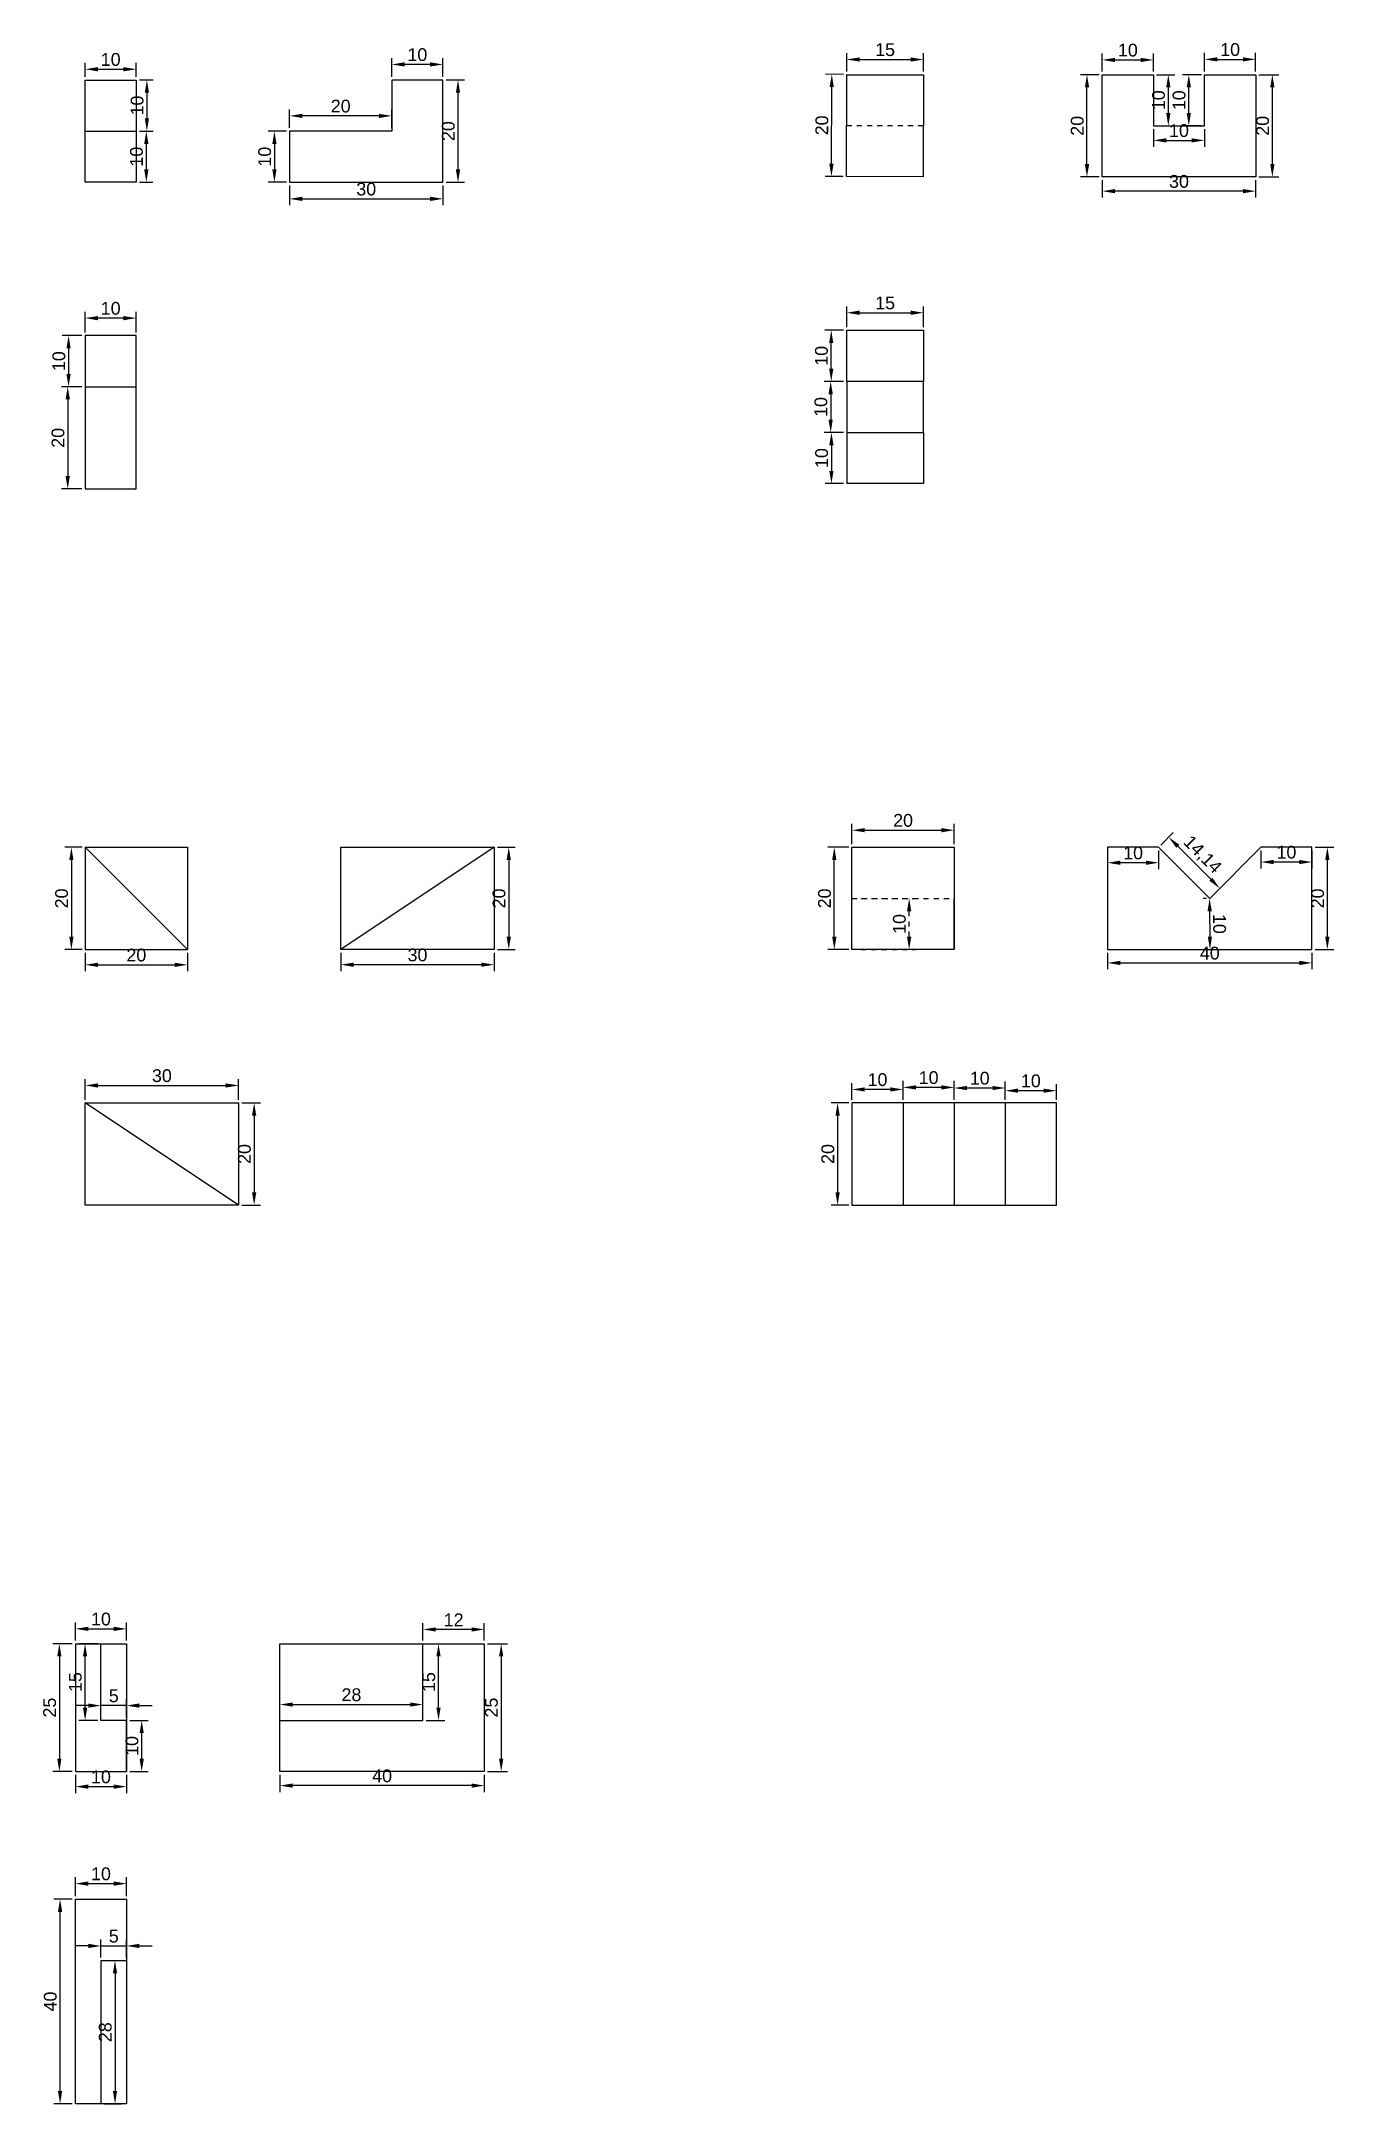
# Model space of a CAD drawing. Header units: millimetres. Extents: x 2741 to 2994, y 1754 to 2158.
import ezdxf

# ---------------------------------------------------------------- set-up
doc = ezdxf.new("R2010")
doc.units = ezdxf.units.MM
doc.linetypes.add('ACAD_ISO08W100', pattern=[36, 24, -3, 6, -3])
doc.linetypes.add('JIS_02_1.0', pattern=[2, 1, -1])
doc.layers.get('Defpoints').update_dxf_attribs({"linetype": 'ACAD_ISO08W100'})
doc.layers.add('Ömer', color=7, linetype='JIS_02_1.0')
doc.styles.get("Standard").update_dxf_attribs({"font": 'arial.ttf'})
doc.dimstyles.new('ISO-25', dxfattribs={"dimtxt": 2.5, "dimasz": 2.5, "dimexe": 1.25, "dimexo": 0.625, "dimtad": 1, "dimtxsty": 'Standard', "dimcen": 2.5, "dimadec": 0, "dimazin": 0, "dimtfac": 1, "dimtmove": 0, "dimatfit": 3, "dimfxl": 1, "dimarcsym": 0})

msp = doc.modelspace()

# ---------------------------------------------------------------- blocks, each defined once
blk = doc.blocks.new('*D2')
at = {"color": 0, "lineweight": -2, "transparency": 16777216}
for p, q in [((2749.98, 2150.72), (2749.98, 2153.45)), ((2752.48, 2152.2), (2757.48, 2152.2)), ((2759.98, 2150.72), (2759.98, 2153.45))]:
    blk.add_line(p, q, dxfattribs=at)
at = {"color": 0, "transparency": 16777216}
for points in [[(2752.48, 2152.62), (2752.48, 2151.79), (2749.98, 2152.2)], [(2757.48, 2152.62), (2757.48, 2151.79), (2759.98, 2152.2)]]:
    blk.add_solid(points, dxfattribs=at)
at = {"layer": 'Defpoints', "color": 0, "transparency": 16777216}
for p in [(2759.98, 2152.2), (2749.98, 2150.1), (2759.98, 2150.1)]:
    blk.add_point(p, dxfattribs=at)
at = {"color": 0, "transparency": 16777216, "insert": (2754.98, 2154.1), "char_height": 2.5, "attachment_point": 5}
blk.add_mtext('10', dxfattribs=at)
blk = doc.blocks.new('*D3')
at = {"color": 0, "lineweight": -2, "transparency": 16777216}
for p, q in [((2760.6, 2150.1), (2763.31, 2150.1)), ((2762.06, 2147.6), (2762.06, 2142.6)), ((2760.6, 2140.1), (2763.31, 2140.1))]:
    blk.add_line(p, q, dxfattribs=at)
at = {"color": 0, "transparency": 16777216}
for points in [[(2761.65, 2147.6), (2762.48, 2147.6), (2762.06, 2150.1)], [(2761.65, 2142.6), (2762.48, 2142.6), (2762.06, 2140.1)]]:
    blk.add_solid(points, dxfattribs=at)
at = {"layer": 'Defpoints', "color": 0, "transparency": 16777216}
for p in [(2759.98, 2150.1), (2759.98, 2140.1), (2762.06, 2140.1)]:
    blk.add_point(p, dxfattribs=at)
at = {"color": 0, "transparency": 16777216, "insert": (2760.16, 2145.1), "char_height": 2.5, "attachment_point": 5, "rotation": 90}
blk.add_mtext('10', dxfattribs=at)
blk = doc.blocks.new('*D4')
at = {"color": 0, "lineweight": -2, "transparency": 16777216}
for p, q in [((2760.6, 2140.1), (2763.2, 2140.1)), ((2761.95, 2137.6), (2761.95, 2132.6)), ((2760.6, 2130.1), (2763.2, 2130.1))]:
    blk.add_line(p, q, dxfattribs=at)
at = {"color": 0, "transparency": 16777216}
for points in [[(2761.53, 2137.6), (2762.36, 2137.6), (2761.95, 2140.1)], [(2761.53, 2132.6), (2762.36, 2132.6), (2761.95, 2130.1)]]:
    blk.add_solid(points, dxfattribs=at)
at = {"layer": 'Defpoints', "color": 0, "transparency": 16777216}
for p in [(2759.98, 2140.1), (2759.98, 2130.1), (2761.95, 2130.1)]:
    blk.add_point(p, dxfattribs=at)
at = {"color": 0, "transparency": 16777216, "insert": (2760.04, 2135.1), "char_height": 2.5, "attachment_point": 5, "rotation": 90}
blk.add_mtext('10', dxfattribs=at)
blk = doc.blocks.new('*D5')
at = {"color": 0, "lineweight": -2, "transparency": 16777216}
for p, q in [((2789.98, 2129.47), (2789.98, 2125.6)), ((2792.48, 2126.85), (2817.48, 2126.85)), ((2819.98, 2129.47), (2819.98, 2125.6))]:
    blk.add_line(p, q, dxfattribs=at)
at = {"color": 0, "transparency": 16777216}
for points in [[(2792.48, 2127.27), (2792.48, 2126.43), (2789.98, 2126.85)], [(2817.48, 2127.27), (2817.48, 2126.43), (2819.98, 2126.85)]]:
    blk.add_solid(points, dxfattribs=at)
at = {"layer": 'Defpoints', "color": 0, "transparency": 16777216}
for p in [(2789.98, 2130.1), (2819.98, 2130.1), (2819.98, 2126.85)]:
    blk.add_point(p, dxfattribs=at)
at = {"color": 0, "transparency": 16777216, "insert": (2804.98, 2128.75), "char_height": 2.5, "attachment_point": 5}
blk.add_mtext('30', dxfattribs=at)
blk = doc.blocks.new('*D6')
at = {"color": 0, "lineweight": -2, "transparency": 16777216}
for p, q in [((2820.6, 2150.1), (2824.18, 2150.1)), ((2822.93, 2132.6), (2822.93, 2147.6)), ((2820.6, 2130.1), (2824.18, 2130.1))]:
    blk.add_line(p, q, dxfattribs=at)
at = {"color": 0, "transparency": 16777216}
for points in [[(2822.51, 2147.6), (2823.35, 2147.6), (2822.93, 2150.1)], [(2822.51, 2132.6), (2823.35, 2132.6), (2822.93, 2130.1)]]:
    blk.add_solid(points, dxfattribs=at)
at = {"layer": 'Defpoints', "color": 0, "transparency": 16777216}
for p in [(2819.98, 2150.1), (2822.93, 2150.1), (2819.98, 2130.1)]:
    blk.add_point(p, dxfattribs=at)
at = {"color": 0, "transparency": 16777216, "insert": (2821.03, 2140.1), "char_height": 2.5, "attachment_point": 5, "rotation": 90}
blk.add_mtext('20', dxfattribs=at)
blk = doc.blocks.new('*D7')
at = {"color": 0, "lineweight": -2, "transparency": 16777216}
for p, q in [((2789.35, 2140.1), (2785.76, 2140.1)), ((2787.01, 2137.6), (2787.01, 2132.6)), ((2789.35, 2130.1), (2785.76, 2130.1))]:
    blk.add_line(p, q, dxfattribs=at)
at = {"color": 0, "transparency": 16777216}
for points in [[(2786.6, 2137.6), (2787.43, 2137.6), (2787.01, 2140.1)], [(2786.6, 2132.6), (2787.43, 2132.6), (2787.01, 2130.1)]]:
    blk.add_solid(points, dxfattribs=at)
at = {"layer": 'Defpoints', "color": 0, "transparency": 16777216}
for p in [(2789.98, 2140.1), (2787.01, 2130.1), (2789.98, 2130.1)]:
    blk.add_point(p, dxfattribs=at)
at = {"color": 0, "transparency": 16777216, "insert": (2785.11, 2135.1), "char_height": 2.5, "attachment_point": 5, "rotation": 90}
blk.add_mtext('10', dxfattribs=at)
blk = doc.blocks.new('*D8')
at = {"color": 0, "lineweight": -2, "transparency": 16777216}
for p, q in [((2789.98, 2140.72), (2789.98, 2144.33)), ((2807.48, 2143.08), (2792.48, 2143.08)), ((2809.98, 2140.72), (2809.98, 2144.33))]:
    blk.add_line(p, q, dxfattribs=at)
at = {"color": 0, "transparency": 16777216}
for points in [[(2792.48, 2143.49), (2792.48, 2142.66), (2789.98, 2143.08)], [(2807.48, 2143.49), (2807.48, 2142.66), (2809.98, 2143.08)]]:
    blk.add_solid(points, dxfattribs=at)
at = {"layer": 'Defpoints', "color": 0, "transparency": 16777216}
for p in [(2789.98, 2143.08), (2789.98, 2140.1), (2809.98, 2140.1)]:
    blk.add_point(p, dxfattribs=at)
at = {"color": 0, "transparency": 16777216, "insert": (2799.98, 2144.98), "char_height": 2.5, "attachment_point": 5}
blk.add_mtext('20', dxfattribs=at)
blk = doc.blocks.new('*D9')
at = {"color": 0, "lineweight": -2, "transparency": 16777216}
for p, q in [((2809.98, 2150.72), (2809.98, 2154.39)), ((2817.48, 2153.14), (2812.48, 2153.14)), ((2819.98, 2150.72), (2819.98, 2154.39))]:
    blk.add_line(p, q, dxfattribs=at)
at = {"color": 0, "transparency": 16777216}
for points in [[(2812.48, 2153.56), (2812.48, 2152.73), (2809.98, 2153.14)], [(2817.48, 2153.56), (2817.48, 2152.73), (2819.98, 2153.14)]]:
    blk.add_solid(points, dxfattribs=at)
at = {"layer": 'Defpoints', "color": 0, "transparency": 16777216}
for p in [(2809.98, 2153.14), (2809.98, 2150.1), (2819.98, 2150.1)]:
    blk.add_point(p, dxfattribs=at)
at = {"color": 0, "transparency": 16777216, "insert": (2814.98, 2155.05), "char_height": 2.5, "attachment_point": 5}
blk.add_mtext('10', dxfattribs=at)
blk = doc.blocks.new('*D10')
at = {"color": 0, "lineweight": -2, "transparency": 16777216}
for p, q in [((2749.98, 2100.72), (2749.98, 2104.77)), ((2757.48, 2103.52), (2752.48, 2103.52)), ((2759.98, 2100.72), (2759.98, 2104.77))]:
    blk.add_line(p, q, dxfattribs=at)
at = {"color": 0, "transparency": 16777216}
for points in [[(2752.48, 2103.93), (2752.48, 2103.1), (2749.98, 2103.52)], [(2757.48, 2103.93), (2757.48, 2103.1), (2759.98, 2103.52)]]:
    blk.add_solid(points, dxfattribs=at)
at = {"layer": 'Defpoints', "color": 0, "transparency": 16777216}
for p in [(2749.98, 2103.52), (2749.98, 2100.1), (2759.98, 2100.1)]:
    blk.add_point(p, dxfattribs=at)
at = {"color": 0, "transparency": 16777216, "insert": (2754.98, 2105.42), "char_height": 2.5, "attachment_point": 5}
blk.add_mtext('10', dxfattribs=at)
blk = doc.blocks.new('*D11')
at = {"color": 0, "lineweight": -2, "transparency": 16777216}
for p, q in [((2749.35, 2100.1), (2745.49, 2100.1)), ((2746.74, 2097.6), (2746.74, 2092.6)), ((2749.35, 2090.1), (2745.49, 2090.1))]:
    blk.add_line(p, q, dxfattribs=at)
at = {"color": 0, "transparency": 16777216}
for points in [[(2746.32, 2097.6), (2747.15, 2097.6), (2746.74, 2100.1)], [(2746.32, 2092.6), (2747.15, 2092.6), (2746.74, 2090.1)]]:
    blk.add_solid(points, dxfattribs=at)
at = {"layer": 'Defpoints', "color": 0, "transparency": 16777216}
for p in [(2749.98, 2100.1), (2746.74, 2090.1), (2749.98, 2090.1)]:
    blk.add_point(p, dxfattribs=at)
at = {"color": 0, "transparency": 16777216, "insert": (2744.84, 2095.1), "char_height": 2.5, "attachment_point": 5, "rotation": 90}
blk.add_mtext('10', dxfattribs=at)
blk = doc.blocks.new('*D12')
at = {"color": 0, "lineweight": -2, "transparency": 16777216}
for p, q in [((2749.35, 2090.1), (2745.33, 2090.1)), ((2746.58, 2087.6), (2746.58, 2072.6)), ((2749.35, 2070.1), (2745.33, 2070.1))]:
    blk.add_line(p, q, dxfattribs=at)
at = {"color": 0, "transparency": 16777216}
for points in [[(2746.16, 2087.6), (2747, 2087.6), (2746.58, 2090.1)], [(2746.16, 2072.6), (2747, 2072.6), (2746.58, 2070.1)]]:
    blk.add_solid(points, dxfattribs=at)
at = {"layer": 'Defpoints', "color": 0, "transparency": 16777216}
for p in [(2749.98, 2090.1), (2746.58, 2070.1), (2749.98, 2070.1)]:
    blk.add_point(p, dxfattribs=at)
at = {"color": 0, "transparency": 16777216, "insert": (2744.68, 2080.1), "char_height": 2.5, "attachment_point": 5, "rotation": 90}
blk.add_mtext('20', dxfattribs=at)
blk = doc.blocks.new('*D13')
at = {"color": 0, "lineweight": -2, "transparency": 16777216}
for p, q in [((2898.98, 2151.76), (2898.98, 2155.36)), ((2913.98, 2151.76), (2913.98, 2155.36)), ((2901.48, 2154.11), (2911.48, 2154.11))]:
    blk.add_line(p, q, dxfattribs=at)
at = {"color": 0, "transparency": 16777216}
for points in [[(2901.48, 2154.53), (2901.48, 2153.7), (2898.98, 2154.11)], [(2911.48, 2154.53), (2911.48, 2153.7), (2913.98, 2154.11)]]:
    blk.add_solid(points, dxfattribs=at)
at = {"layer": 'Defpoints', "color": 0, "transparency": 16777216}
for p in [(2898.98, 2151.14), (2913.98, 2154.11), (2913.98, 2151.14)]:
    blk.add_point(p, dxfattribs=at)
at = {"color": 0, "transparency": 16777216, "insert": (2906.48, 2156.02), "char_height": 2.5, "attachment_point": 5}
blk.add_mtext('15', dxfattribs=at)
blk = doc.blocks.new('*D14')
at = {"color": 0, "lineweight": -2, "transparency": 16777216}
for p, q in [((2898.36, 2151.2), (2894.8, 2151.22)), ((2895.99, 2133.71), (2896.05, 2148.71)), ((2898.28, 2131.2), (2894.73, 2131.22))]:
    blk.add_line(p, q, dxfattribs=at)
at = {"color": 0, "transparency": 16777216}
for points in [[(2895.63, 2148.71), (2896.46, 2148.71), (2896.05, 2151.21)], [(2895.57, 2133.71), (2896.41, 2133.71), (2895.98, 2131.21)]]:
    blk.add_solid(points, dxfattribs=at)
at = {"layer": 'Defpoints', "color": 0, "transparency": 16777216}
for p in [(2896.05, 2151.21), (2898.98, 2151.2), (2898.91, 2131.2)]:
    blk.add_point(p, dxfattribs=at)
at = {"color": 0, "transparency": 16777216, "insert": (2894.12, 2141.22), "char_height": 2.5, "attachment_point": 5, "rotation": 89.7881}
blk.add_mtext('20', dxfattribs=at)
blk = doc.blocks.new('*D15')
at = {"color": 0, "lineweight": -2, "transparency": 16777216}
for p, q in [((2948.36, 2151.14), (2944.73, 2151.14)), ((2945.98, 2133.64), (2945.98, 2148.64)), ((2948.36, 2131.14), (2944.73, 2131.14))]:
    blk.add_line(p, q, dxfattribs=at)
at = {"color": 0, "transparency": 16777216}
for points in [[(2945.57, 2148.64), (2946.4, 2148.64), (2945.98, 2151.14)], [(2945.57, 2133.64), (2946.4, 2133.64), (2945.98, 2131.14)]]:
    blk.add_solid(points, dxfattribs=at)
at = {"layer": 'Defpoints', "color": 0, "transparency": 16777216}
for p in [(2945.98, 2151.14), (2948.98, 2151.14), (2948.98, 2131.14)]:
    blk.add_point(p, dxfattribs=at)
at = {"color": 0, "transparency": 16777216, "insert": (2944.08, 2141.14), "char_height": 2.5, "attachment_point": 5, "rotation": 90}
blk.add_mtext('20', dxfattribs=at)
blk = doc.blocks.new('*D16')
at = {"color": 0, "lineweight": -2, "transparency": 16777216}
for p, q in [((2948.98, 2151.76), (2948.98, 2155.28)), ((2958.98, 2151.76), (2958.98, 2155.28)), ((2951.48, 2154.03), (2956.48, 2154.03))]:
    blk.add_line(p, q, dxfattribs=at)
at = {"color": 0, "transparency": 16777216}
for points in [[(2951.48, 2154.44), (2951.48, 2153.61), (2948.98, 2154.03)], [(2956.48, 2154.44), (2956.48, 2153.61), (2958.98, 2154.03)]]:
    blk.add_solid(points, dxfattribs=at)
at = {"layer": 'Defpoints', "color": 0, "transparency": 16777216}
for p in [(2948.98, 2151.14), (2958.98, 2154.03), (2958.98, 2151.14)]:
    blk.add_point(p, dxfattribs=at)
at = {"color": 0, "transparency": 16777216, "insert": (2953.98, 2155.93), "char_height": 2.5, "attachment_point": 5}
blk.add_mtext('10', dxfattribs=at)
blk = doc.blocks.new('*D17')
at = {"color": 0, "lineweight": -2, "transparency": 16777216}
for p, q in [((2959.61, 2151.14), (2963.14, 2151.14)), ((2961.89, 2148.64), (2961.89, 2143.64)), ((2959.61, 2141.14), (2963.14, 2141.14))]:
    blk.add_line(p, q, dxfattribs=at)
at = {"color": 0, "transparency": 16777216}
for points in [[(2961.48, 2148.64), (2962.31, 2148.64), (2961.89, 2151.14)], [(2961.48, 2143.64), (2962.31, 2143.64), (2961.89, 2141.14)]]:
    blk.add_solid(points, dxfattribs=at)
at = {"layer": 'Defpoints', "color": 0, "transparency": 16777216}
for p in [(2958.98, 2151.14), (2958.98, 2141.14), (2961.89, 2141.14)]:
    blk.add_point(p, dxfattribs=at)
at = {"color": 0, "transparency": 16777216, "insert": (2959.99, 2146.14), "char_height": 2.5, "attachment_point": 5, "rotation": 90}
blk.add_mtext('10', dxfattribs=at)
blk = doc.blocks.new('*D18')
at = {"color": 0, "lineweight": -2, "transparency": 16777216}
for p, q in [((2958.98, 2140.51), (2958.98, 2137.04)), ((2968.98, 2140.51), (2968.98, 2137.04)), ((2961.48, 2138.29), (2966.48, 2138.29))]:
    blk.add_line(p, q, dxfattribs=at)
at = {"color": 0, "transparency": 16777216}
for points in [[(2961.48, 2138.7), (2961.48, 2137.87), (2958.98, 2138.29)], [(2966.48, 2138.7), (2966.48, 2137.87), (2968.98, 2138.29)]]:
    blk.add_solid(points, dxfattribs=at)
at = {"layer": 'Defpoints', "color": 0, "transparency": 16777216}
for p in [(2958.98, 2141.14), (2968.98, 2141.14), (2968.98, 2138.29)]:
    blk.add_point(p, dxfattribs=at)
at = {"color": 0, "transparency": 16777216, "insert": (2963.98, 2140.19), "char_height": 2.5, "attachment_point": 5}
blk.add_mtext('10', dxfattribs=at)
blk = doc.blocks.new('*D19')
at = {"color": 0, "lineweight": -2, "transparency": 16777216}
for p, q in [((2968.98, 2151.76), (2968.98, 2155.39)), ((2978.98, 2151.76), (2978.98, 2155.39)), ((2971.48, 2154.14), (2976.48, 2154.14))]:
    blk.add_line(p, q, dxfattribs=at)
at = {"color": 0, "transparency": 16777216}
for points in [[(2971.48, 2154.55), (2971.48, 2153.72), (2968.98, 2154.14)], [(2976.48, 2154.55), (2976.48, 2153.72), (2978.98, 2154.14)]]:
    blk.add_solid(points, dxfattribs=at)
at = {"layer": 'Defpoints', "color": 0, "transparency": 16777216}
for p in [(2968.98, 2151.14), (2978.98, 2154.14), (2978.98, 2151.14)]:
    blk.add_point(p, dxfattribs=at)
at = {"color": 0, "transparency": 16777216, "insert": (2973.98, 2156.04), "char_height": 2.5, "attachment_point": 5}
blk.add_mtext('10', dxfattribs=at)
blk = doc.blocks.new('*D20')
at = {"color": 0, "lineweight": -2, "transparency": 16777216}
for p, q in [((2979.61, 2151.14), (2983.49, 2151.14)), ((2982.24, 2148.64), (2982.24, 2133.64)), ((2979.61, 2131.14), (2983.49, 2131.14))]:
    blk.add_line(p, q, dxfattribs=at)
at = {"color": 0, "transparency": 16777216}
for points in [[(2981.83, 2148.64), (2982.66, 2148.64), (2982.24, 2151.14)], [(2981.83, 2133.64), (2982.66, 2133.64), (2982.24, 2131.14)]]:
    blk.add_solid(points, dxfattribs=at)
at = {"layer": 'Defpoints', "color": 0, "transparency": 16777216}
for p in [(2978.98, 2151.14), (2978.98, 2131.14), (2982.24, 2131.14)]:
    blk.add_point(p, dxfattribs=at)
at = {"color": 0, "transparency": 16777216, "insert": (2980.34, 2141.14), "char_height": 2.5, "attachment_point": 5, "rotation": 90}
blk.add_mtext('20', dxfattribs=at)
blk = doc.blocks.new('*D21')
at = {"color": 0, "lineweight": -2, "transparency": 16777216}
for p, q in [((2948.98, 2130.51), (2948.98, 2127.1)), ((2978.98, 2130.51), (2978.98, 2127.1)), ((2976.48, 2128.35), (2951.48, 2128.35))]:
    blk.add_line(p, q, dxfattribs=at)
at = {"color": 0, "transparency": 16777216}
for points in [[(2951.48, 2128.77), (2951.48, 2127.94), (2948.98, 2128.35)], [(2976.48, 2128.77), (2976.48, 2127.94), (2978.98, 2128.35)]]:
    blk.add_solid(points, dxfattribs=at)
at = {"layer": 'Defpoints', "color": 0, "transparency": 16777216}
for p in [(2948.98, 2131.14), (2978.98, 2131.14), (2948.98, 2128.35)]:
    blk.add_point(p, dxfattribs=at)
at = {"color": 0, "transparency": 16777216, "insert": (2963.98, 2130.25), "char_height": 2.5, "attachment_point": 5}
blk.add_mtext('30', dxfattribs=at)
blk = doc.blocks.new('*D22')
at = {"color": 0, "lineweight": -2, "transparency": 16777216}
for p, q in [((2968.36, 2151.14), (2964.65, 2151.14)), ((2965.9, 2143.64), (2965.9, 2148.64)), ((2968.36, 2141.14), (2964.65, 2141.14))]:
    blk.add_line(p, q, dxfattribs=at)
at = {"color": 0, "transparency": 16777216}
for points in [[(2965.49, 2148.64), (2966.32, 2148.64), (2965.9, 2151.14)], [(2965.49, 2143.64), (2966.32, 2143.64), (2965.9, 2141.14)]]:
    blk.add_solid(points, dxfattribs=at)
at = {"layer": 'Defpoints', "color": 0, "transparency": 16777216}
for p in [(2965.9, 2151.14), (2968.98, 2151.14), (2968.98, 2141.14)]:
    blk.add_point(p, dxfattribs=at)
at = {"color": 0, "transparency": 16777216, "insert": (2964, 2146.14), "char_height": 2.5, "attachment_point": 5, "rotation": 90}
blk.add_mtext('10', dxfattribs=at)
blk = doc.blocks.new('*D23')
at = {"color": 0, "lineweight": -2, "transparency": 16777216}
for p, q in [((2898.98, 2101.76), (2898.98, 2105.82)), ((2901.48, 2104.57), (2911.48, 2104.57)), ((2913.98, 2101.76), (2913.98, 2105.82))]:
    blk.add_line(p, q, dxfattribs=at)
at = {"color": 0, "transparency": 16777216}
for points in [[(2901.48, 2104.99), (2901.48, 2104.15), (2898.98, 2104.57)], [(2911.48, 2104.99), (2911.48, 2104.15), (2913.98, 2104.57)]]:
    blk.add_solid(points, dxfattribs=at)
at = {"layer": 'Defpoints', "color": 0, "transparency": 16777216}
for p in [(2913.98, 2104.57), (2898.98, 2101.14), (2913.98, 2101.14)]:
    blk.add_point(p, dxfattribs=at)
at = {"color": 0, "transparency": 16777216, "insert": (2906.48, 2106.47), "char_height": 2.5, "attachment_point": 5}
blk.add_mtext('15', dxfattribs=at)
blk = doc.blocks.new('*D24')
at = {"color": 0, "lineweight": -2, "transparency": 16777216}
for p, q in [((2898.36, 2101.14), (2894.7, 2101.14)), ((2895.95, 2093.64), (2895.95, 2098.64)), ((2898.36, 2091.14), (2894.7, 2091.14))]:
    blk.add_line(p, q, dxfattribs=at)
at = {"color": 0, "transparency": 16777216}
for points in [[(2895.53, 2098.64), (2896.36, 2098.64), (2895.95, 2101.14)], [(2895.53, 2093.64), (2896.36, 2093.64), (2895.95, 2091.14)]]:
    blk.add_solid(points, dxfattribs=at)
at = {"layer": 'Defpoints', "color": 0, "transparency": 16777216}
for p in [(2895.95, 2101.14), (2898.98, 2101.14), (2898.98, 2091.14)]:
    blk.add_point(p, dxfattribs=at)
at = {"color": 0, "transparency": 16777216, "insert": (2894.04, 2096.14), "char_height": 2.5, "attachment_point": 5, "rotation": 90}
blk.add_mtext('10', dxfattribs=at)
blk = doc.blocks.new('*D25')
at = {"color": 0, "lineweight": -2, "transparency": 16777216}
for p, q in [((2898.36, 2091.14), (2894.59, 2091.14)), ((2895.84, 2088.64), (2895.84, 2083.64)), ((2898.36, 2081.14), (2894.59, 2081.14))]:
    blk.add_line(p, q, dxfattribs=at)
at = {"color": 0, "transparency": 16777216}
for points in [[(2895.42, 2088.64), (2896.25, 2088.64), (2895.84, 2091.14)], [(2895.42, 2083.64), (2896.25, 2083.64), (2895.84, 2081.14)]]:
    blk.add_solid(points, dxfattribs=at)
at = {"layer": 'Defpoints', "color": 0, "transparency": 16777216}
for p in [(2898.98, 2091.14), (2895.84, 2081.14), (2898.98, 2081.14)]:
    blk.add_point(p, dxfattribs=at)
at = {"color": 0, "transparency": 16777216, "insert": (2893.93, 2086.14), "char_height": 2.5, "attachment_point": 5, "rotation": 90}
blk.add_mtext('10', dxfattribs=at)
blk = doc.blocks.new('*D26')
at = {"color": 0, "lineweight": -2, "transparency": 16777216}
for p, q in [((2898.36, 2081.14), (2894.73, 2081.14)), ((2895.98, 2078.64), (2895.98, 2073.64)), ((2898.36, 2071.14), (2894.73, 2071.14))]:
    blk.add_line(p, q, dxfattribs=at)
at = {"color": 0, "transparency": 16777216}
for points in [[(2895.57, 2078.64), (2896.4, 2078.64), (2895.98, 2081.14)], [(2895.57, 2073.64), (2896.4, 2073.64), (2895.98, 2071.14)]]:
    blk.add_solid(points, dxfattribs=at)
at = {"layer": 'Defpoints', "color": 0, "transparency": 16777216}
for p in [(2898.98, 2081.14), (2895.98, 2071.14), (2898.98, 2071.14)]:
    blk.add_point(p, dxfattribs=at)
at = {"color": 0, "transparency": 16777216, "insert": (2894.08, 2076.14), "char_height": 2.5, "attachment_point": 5, "rotation": 90}
blk.add_mtext('10', dxfattribs=at)
blk = doc.blocks.new('*D27')
at = {"color": 0, "lineweight": -2, "transparency": 16777216}
for p, q in [((2749.38, 2000), (2746.04, 2000)), ((2747.29, 1997.5), (2747.29, 1982.5)), ((2749.38, 1980), (2746.04, 1980))]:
    blk.add_line(p, q, dxfattribs=at)
at = {"color": 0, "transparency": 16777216}
for points in [[(2746.88, 1997.5), (2747.71, 1997.5), (2747.29, 2000)], [(2746.88, 1982.5), (2747.71, 1982.5), (2747.29, 1980)]]:
    blk.add_solid(points, dxfattribs=at)
at = {"layer": 'Defpoints', "color": 0, "transparency": 16777216}
for p in [(2750, 2000), (2747.29, 1980), (2750, 1980)]:
    blk.add_point(p, dxfattribs=at)
at = {"color": 0, "transparency": 16777216, "insert": (2745.39, 1990), "char_height": 2.5, "attachment_point": 5, "rotation": 90}
blk.add_mtext('20', dxfattribs=at)
blk = doc.blocks.new('*D28')
at = {"color": 0, "lineweight": -2, "transparency": 16777216}
for p, q in [((2750, 1979.38), (2750, 1975.76)), ((2770, 1979.38), (2770, 1975.76)), ((2752.5, 1977.01), (2767.5, 1977.01))]:
    blk.add_line(p, q, dxfattribs=at)
at = {"color": 0, "transparency": 16777216}
for points in [[(2752.5, 1977.42), (2752.5, 1976.59), (2750, 1977.01)], [(2767.5, 1977.42), (2767.5, 1976.59), (2770, 1977.01)]]:
    blk.add_solid(points, dxfattribs=at)
at = {"layer": 'Defpoints', "color": 0, "transparency": 16777216}
for p in [(2750, 1980), (2770, 1980), (2770, 1977.01)]:
    blk.add_point(p, dxfattribs=at)
at = {"color": 0, "transparency": 16777216, "insert": (2760, 1978.91), "char_height": 2.5, "attachment_point": 5}
blk.add_mtext('20', dxfattribs=at)
blk = doc.blocks.new('*D29')
at = {"color": 0, "lineweight": -2, "transparency": 16777216}
for p, q in [((2830.63, 2000), (2834.11, 2000)), ((2832.86, 1997.5), (2832.86, 1982.5)), ((2830.63, 1980), (2834.11, 1980))]:
    blk.add_line(p, q, dxfattribs=at)
at = {"color": 0, "transparency": 16777216}
for points in [[(2832.44, 1997.5), (2833.28, 1997.5), (2832.86, 2000)], [(2832.44, 1982.5), (2833.28, 1982.5), (2832.86, 1980)]]:
    blk.add_solid(points, dxfattribs=at)
at = {"layer": 'Defpoints', "color": 0, "transparency": 16777216}
for p in [(2830, 2000), (2830, 1980), (2832.86, 1980)]:
    blk.add_point(p, dxfattribs=at)
at = {"color": 0, "transparency": 16777216, "insert": (2830.96, 1990), "char_height": 2.5, "attachment_point": 5, "rotation": 90}
blk.add_mtext('20', dxfattribs=at)
blk = doc.blocks.new('*D30')
at = {"color": 0, "lineweight": -2, "transparency": 16777216}
for p, q in [((2800, 1979.38), (2800, 1975.78)), ((2827.5, 1977.03), (2802.5, 1977.03)), ((2830, 1979.38), (2830, 1975.78))]:
    blk.add_line(p, q, dxfattribs=at)
at = {"color": 0, "transparency": 16777216}
for points in [[(2802.5, 1977.44), (2802.5, 1976.61), (2800, 1977.03)], [(2827.5, 1977.44), (2827.5, 1976.61), (2830, 1977.03)]]:
    blk.add_solid(points, dxfattribs=at)
at = {"layer": 'Defpoints', "color": 0, "transparency": 16777216}
for p in [(2800, 1980), (2800, 1977.03), (2830, 1980)]:
    blk.add_point(p, dxfattribs=at)
at = {"color": 0, "transparency": 16777216, "insert": (2815, 1978.93), "char_height": 2.5, "attachment_point": 5}
blk.add_mtext('30', dxfattribs=at)
blk = doc.blocks.new('*D31')
at = {"color": 0, "lineweight": -2, "transparency": 16777216}
for p, q in [((2750, 1950.62), (2750, 1954.66)), ((2752.5, 1953.41), (2777.5, 1953.41)), ((2780, 1950.62), (2780, 1954.66))]:
    blk.add_line(p, q, dxfattribs=at)
at = {"color": 0, "transparency": 16777216}
for points in [[(2752.5, 1953.82), (2752.5, 1952.99), (2750, 1953.41)], [(2777.5, 1953.82), (2777.5, 1952.99), (2780, 1953.41)]]:
    blk.add_solid(points, dxfattribs=at)
at = {"layer": 'Defpoints', "color": 0, "transparency": 16777216}
for p in [(2780, 1953.41), (2750, 1950), (2780, 1950)]:
    blk.add_point(p, dxfattribs=at)
at = {"color": 0, "transparency": 16777216, "insert": (2765, 1955.31), "char_height": 2.5, "attachment_point": 5}
blk.add_mtext('30', dxfattribs=at)
blk = doc.blocks.new('*D32')
at = {"color": 0, "lineweight": -2, "transparency": 16777216}
for p, q in [((2780.63, 1950), (2784.3, 1950)), ((2783.05, 1947.5), (2783.05, 1932.5)), ((2780.63, 1930), (2784.3, 1930))]:
    blk.add_line(p, q, dxfattribs=at)
at = {"color": 0, "transparency": 16777216}
for points in [[(2782.63, 1947.5), (2783.47, 1947.5), (2783.05, 1950)], [(2782.63, 1932.5), (2783.47, 1932.5), (2783.05, 1930)]]:
    blk.add_solid(points, dxfattribs=at)
at = {"layer": 'Defpoints', "color": 0, "transparency": 16777216}
for p in [(2780, 1950), (2780, 1930), (2783.05, 1930)]:
    blk.add_point(p, dxfattribs=at)
at = {"color": 0, "transparency": 16777216, "insert": (2781.15, 1940), "char_height": 2.5, "attachment_point": 5, "rotation": 90}
blk.add_mtext('20', dxfattribs=at)
blk = doc.blocks.new('*D33')
at = {"color": 0, "lineweight": -2, "transparency": 16777216}
for p, q in [((2900, 2000.62), (2900, 2004.59)), ((2902.5, 2003.34), (2917.5, 2003.34)), ((2920, 2000.62), (2920, 2004.59))]:
    blk.add_line(p, q, dxfattribs=at)
at = {"color": 0, "transparency": 16777216}
for points in [[(2902.5, 2003.76), (2902.5, 2002.93), (2900, 2003.34)], [(2917.5, 2003.76), (2917.5, 2002.93), (2920, 2003.34)]]:
    blk.add_solid(points, dxfattribs=at)
at = {"layer": 'Defpoints', "color": 0, "transparency": 16777216}
for p in [(2920, 2003.34), (2900, 2000), (2920, 2000)]:
    blk.add_point(p, dxfattribs=at)
at = {"color": 0, "transparency": 16777216, "insert": (2910, 2005.25), "char_height": 2.5, "attachment_point": 5}
blk.add_mtext('20', dxfattribs=at)
blk = doc.blocks.new('*D34')
at = {"color": 0, "lineweight": -2, "transparency": 16777216}
for p, q in [((2899.38, 2000), (2895.3, 2000)), ((2896.55, 1982.5), (2896.55, 1997.5)), ((2899.38, 1980), (2895.3, 1980))]:
    blk.add_line(p, q, dxfattribs=at)
at = {"color": 0, "transparency": 16777216}
for points in [[(2896.13, 1997.5), (2896.96, 1997.5), (2896.55, 2000)], [(2896.13, 1982.5), (2896.96, 1982.5), (2896.55, 1980)]]:
    blk.add_solid(points, dxfattribs=at)
at = {"layer": 'Defpoints', "color": 0, "transparency": 16777216}
for p in [(2896.55, 2000), (2900, 2000), (2900, 1980)]:
    blk.add_point(p, dxfattribs=at)
at = {"color": 0, "transparency": 16777216, "insert": (2894.64, 1990), "char_height": 2.5, "attachment_point": 5, "rotation": 90}
blk.add_mtext('20', dxfattribs=at)
blk = doc.blocks.new('*D35')
at = {"color": 0, "lineweight": -2, "transparency": 16777216}
for p, q in [((2969.38, 1990), (2968.72, 1989.99)), ((2969.98, 1987.5), (2970.02, 1982.5)), ((2969.45, 1980), (2968.79, 1979.99))]:
    blk.add_line(p, q, dxfattribs=at)
at = {"color": 0, "transparency": 16777216}
for points in [[(2970.4, 1987.5), (2969.57, 1987.5), (2969.97, 1990)], [(2970.44, 1982.5), (2969.61, 1982.5), (2970.04, 1980)]]:
    blk.add_solid(points, dxfattribs=at)
at = {"layer": 'Defpoints', "color": 0, "transparency": 16777216}
for p in [(2970, 1990), (2970.04, 1980), (2970.08, 1980)]:
    blk.add_point(p, dxfattribs=at)
at = {"color": 0, "transparency": 16777216, "insert": (2971.9, 1985.01), "char_height": 2.5, "attachment_point": 5, "rotation": 270.4341}
blk.add_mtext('10', dxfattribs=at)
blk = doc.blocks.new('*D36')
at = {"color": 0, "lineweight": -2, "transparency": 16777216}
for p, q in [((2950, 1979.38), (2950, 1976.13)), ((2952.5, 1977.38), (2987.5, 1977.38)), ((2990, 1979.38), (2990, 1976.13))]:
    blk.add_line(p, q, dxfattribs=at)
at = {"color": 0, "transparency": 16777216}
for points in [[(2952.5, 1977.8), (2952.5, 1976.96), (2950, 1977.38)], [(2987.5, 1977.8), (2987.5, 1976.96), (2990, 1977.38)]]:
    blk.add_solid(points, dxfattribs=at)
at = {"layer": 'Defpoints', "color": 0, "transparency": 16777216}
for p in [(2950, 1980), (2990, 1980), (2990, 1977.38)]:
    blk.add_point(p, dxfattribs=at)
at = {"color": 0, "transparency": 16777216, "insert": (2970, 1979.28), "char_height": 2.5, "attachment_point": 5}
blk.add_mtext('40', dxfattribs=at)
blk = doc.blocks.new('*D37')
at = {"color": 0, "lineweight": -2, "transparency": 16777216}
for p, q in [((2990.63, 2000), (2994.26, 2000)), ((2993.01, 1982.5), (2993.01, 1997.5)), ((2990.63, 1980), (2994.26, 1980))]:
    blk.add_line(p, q, dxfattribs=at)
at = {"color": 0, "transparency": 16777216}
for points in [[(2992.59, 1997.5), (2993.42, 1997.5), (2993.01, 2000)], [(2992.59, 1982.5), (2993.42, 1982.5), (2993.01, 1980)]]:
    blk.add_solid(points, dxfattribs=at)
at = {"layer": 'Defpoints', "color": 0, "transparency": 16777216}
for p in [(2990, 2000), (2993.01, 2000), (2990, 1980)]:
    blk.add_point(p, dxfattribs=at)
at = {"color": 0, "transparency": 16777216, "insert": (2991.11, 1990), "char_height": 2.5, "attachment_point": 5, "rotation": 90}
blk.add_mtext('20', dxfattribs=at)
blk = doc.blocks.new('*D38')
at = {"color": 0, "lineweight": -2, "transparency": 16777216}
for p, q in [((2980, 1999.38), (2980, 1995.86)), ((2990, 1999.38), (2990, 1995.86)), ((2987.5, 1997.11), (2982.5, 1997.11))]:
    blk.add_line(p, q, dxfattribs=at)
at = {"color": 0, "transparency": 16777216}
for points in [[(2982.5, 1997.53), (2982.5, 1996.7), (2980, 1997.11)], [(2987.5, 1997.53), (2987.5, 1996.7), (2990, 1997.11)]]:
    blk.add_solid(points, dxfattribs=at)
at = {"layer": 'Defpoints', "color": 0, "transparency": 16777216}
for p in [(2980, 2000), (2990, 2000), (2980, 1997.11)]:
    blk.add_point(p, dxfattribs=at)
at = {"color": 0, "transparency": 16777216, "insert": (2985, 1999.02), "char_height": 2.5, "attachment_point": 5}
blk.add_mtext('10', dxfattribs=at)
blk = doc.blocks.new('*D39')
at = {"color": 0, "lineweight": -2, "transparency": 16777216}
for p, q in [((2960.44, 2000.44), (2962.86, 2002.86)), ((2970.21, 1993.74), (2963.74, 2000.21)), ((2970.44, 1990.44), (2972.86, 1992.86))]:
    blk.add_line(p, q, dxfattribs=at)
at = {"color": 0, "transparency": 16777216}
for points in [[(2964.04, 2000.5), (2963.45, 1999.91), (2961.97, 2001.97)], [(2970.5, 1994.04), (2969.91, 1993.45), (2971.97, 1991.97)]]:
    blk.add_solid(points, dxfattribs=at)
at = {"layer": 'Defpoints', "color": 0, "transparency": 16777216}
for p in [(2961.97, 2001.97), (2960, 2000), (2970, 1990)]:
    blk.add_point(p, dxfattribs=at)
at = {"color": 0, "transparency": 16777216, "insert": (2968.48, 1998.48), "char_height": 2.5, "attachment_point": 5, "rotation": 315}
blk.add_mtext('14,14', dxfattribs=at)
blk = doc.blocks.new('*D40')
at = {"color": 0, "lineweight": -2, "transparency": 16777216}
for p, q in [((2950, 1999.38), (2950, 1995.73)), ((2960, 1999.38), (2960, 1995.73)), ((2957.5, 1996.98), (2952.5, 1996.98))]:
    blk.add_line(p, q, dxfattribs=at)
at = {"color": 0, "transparency": 16777216}
for points in [[(2952.5, 1997.39), (2952.5, 1996.56), (2950, 1996.98)], [(2957.5, 1997.39), (2957.5, 1996.56), (2960, 1996.98)]]:
    blk.add_solid(points, dxfattribs=at)
at = {"layer": 'Defpoints', "color": 0, "transparency": 16777216}
for p in [(2950, 2000), (2960, 2000), (2950, 1996.98)]:
    blk.add_point(p, dxfattribs=at)
at = {"color": 0, "transparency": 16777216, "insert": (2955, 1998.88), "char_height": 2.5, "attachment_point": 5}
blk.add_mtext('10', dxfattribs=at)
blk = doc.blocks.new('*D41')
at = {"color": 0, "lineweight": -2, "transparency": 16777216}
for p, q in [((2899.38, 1950), (2895.94, 1950)), ((2897.19, 1947.5), (2897.19, 1932.5)), ((2899.38, 1930), (2895.94, 1930))]:
    blk.add_line(p, q, dxfattribs=at)
at = {"color": 0, "transparency": 16777216}
for points in [[(2896.78, 1947.5), (2897.61, 1947.5), (2897.19, 1950)], [(2896.78, 1932.5), (2897.61, 1932.5), (2897.19, 1930)]]:
    blk.add_solid(points, dxfattribs=at)
at = {"layer": 'Defpoints', "color": 0, "transparency": 16777216}
for p in [(2900, 1950), (2897.19, 1930), (2900, 1930)]:
    blk.add_point(p, dxfattribs=at)
at = {"color": 0, "transparency": 16777216, "insert": (2895.29, 1940), "char_height": 2.5, "attachment_point": 5, "rotation": 90}
blk.add_mtext('20', dxfattribs=at)
blk = doc.blocks.new('*D42')
at = {"color": 0, "lineweight": -2, "transparency": 16777216}
for p, q in [((2900, 1950.62), (2900, 1953.88)), ((2910, 1950.62), (2910, 1953.88)), ((2907.5, 1952.63), (2902.5, 1952.63))]:
    blk.add_line(p, q, dxfattribs=at)
at = {"color": 0, "transparency": 16777216}
for points in [[(2902.5, 1953.04), (2902.5, 1952.21), (2900, 1952.63)], [(2907.5, 1953.04), (2907.5, 1952.21), (2910, 1952.63)]]:
    blk.add_solid(points, dxfattribs=at)
at = {"layer": 'Defpoints', "color": 0, "transparency": 16777216}
for p in [(2900, 1952.63), (2900, 1950), (2910, 1950)]:
    blk.add_point(p, dxfattribs=at)
at = {"color": 0, "transparency": 16777216, "insert": (2905, 1954.53), "char_height": 2.5, "attachment_point": 5}
blk.add_mtext('10', dxfattribs=at)
blk = doc.blocks.new('*D43')
at = {"color": 0, "lineweight": -2, "transparency": 16777216}
for p, q in [((2910, 1950.62), (2910, 1954.28)), ((2917.5, 1953.03), (2912.5, 1953.03)), ((2920, 1950.62), (2920, 1954.28))]:
    blk.add_line(p, q, dxfattribs=at)
at = {"color": 0, "transparency": 16777216}
for points in [[(2912.5, 1953.44), (2912.5, 1952.61), (2910, 1953.03)], [(2917.5, 1953.44), (2917.5, 1952.61), (2920, 1953.03)]]:
    blk.add_solid(points, dxfattribs=at)
at = {"layer": 'Defpoints', "color": 0, "transparency": 16777216}
for p in [(2910, 1953.03), (2910, 1950), (2920, 1950)]:
    blk.add_point(p, dxfattribs=at)
at = {"color": 0, "transparency": 16777216, "insert": (2915, 1954.93), "char_height": 2.5, "attachment_point": 5}
blk.add_mtext('10', dxfattribs=at)
blk = doc.blocks.new('*D44')
at = {"color": 0, "lineweight": -2, "transparency": 16777216}
for p, q in [((2920, 1950.62), (2920, 1954.16)), ((2927.5, 1952.91), (2922.5, 1952.91)), ((2930, 1950.62), (2930, 1954.16))]:
    blk.add_line(p, q, dxfattribs=at)
at = {"color": 0, "transparency": 16777216}
for points in [[(2922.5, 1953.32), (2922.5, 1952.49), (2920, 1952.91)], [(2927.5, 1953.32), (2927.5, 1952.49), (2930, 1952.91)]]:
    blk.add_solid(points, dxfattribs=at)
at = {"layer": 'Defpoints', "color": 0, "transparency": 16777216}
for p in [(2920, 1952.91), (2920, 1950), (2930, 1950)]:
    blk.add_point(p, dxfattribs=at)
at = {"color": 0, "transparency": 16777216, "insert": (2925, 1954.81), "char_height": 2.5, "attachment_point": 5}
blk.add_mtext('10', dxfattribs=at)
blk = doc.blocks.new('*D45')
at = {"color": 0, "lineweight": -2, "transparency": 16777216}
for p, q in [((2930, 1950.62), (2930, 1953.63)), ((2940, 1950.62), (2940, 1953.63)), ((2937.5, 1952.38), (2932.5, 1952.38))]:
    blk.add_line(p, q, dxfattribs=at)
at = {"color": 0, "transparency": 16777216}
for points in [[(2932.5, 1952.8), (2932.5, 1951.97), (2930, 1952.38)], [(2937.5, 1952.8), (2937.5, 1951.97), (2940, 1952.38)]]:
    blk.add_solid(points, dxfattribs=at)
at = {"layer": 'Defpoints', "color": 0, "transparency": 16777216}
for p in [(2930, 1952.38), (2930, 1950), (2940, 1950)]:
    blk.add_point(p, dxfattribs=at)
at = {"color": 0, "transparency": 16777216, "insert": (2935, 1954.29), "char_height": 2.5, "attachment_point": 5}
blk.add_mtext('10', dxfattribs=at)
blk = doc.blocks.new('*D46')
at = {"layer": 'Defpoints', "color": 0, "transparency": 16777216}
for p in [(2901.18, 1990), (2911.19, 1990), (2901.18, 1980)]:
    blk.add_point(p, dxfattribs=at)
at = {"layer": 'Ömer', "color": 0, "lineweight": -2, "transparency": 16777216}
for p, q in [((2901.81, 1990), (2912.44, 1990)), ((2911.19, 1982.5), (2911.19, 1987.5)), ((2901.81, 1980), (2912.44, 1980))]:
    blk.add_line(p, q, dxfattribs=at)
at = {"layer": 'Ömer', "color": 0, "transparency": 16777216}
for points in [[(2910.77, 1987.5), (2911.61, 1987.5), (2911.19, 1990)], [(2910.77, 1982.5), (2911.61, 1982.5), (2911.19, 1980)]]:
    blk.add_solid(points, dxfattribs=at)
at = {"layer": 'Ömer', "color": 0, "transparency": 16777216, "insert": (2909.29, 1985), "char_height": 2.5, "attachment_point": 5, "rotation": 90}
blk.add_mtext('10', dxfattribs=at)
blk = doc.blocks.new('*D47')
at = {"color": 0, "lineweight": -2, "transparency": 16777216}
for p, q in [((2748.08, 1844.83), (2748.08, 1848.36)), ((2758.08, 1844.83), (2758.08, 1848.36)), ((2750.58, 1847.11), (2755.58, 1847.11))]:
    blk.add_line(p, q, dxfattribs=at)
at = {"color": 0, "transparency": 16777216}
for points in [[(2750.58, 1847.52), (2750.58, 1846.69), (2748.08, 1847.11)], [(2755.58, 1847.52), (2755.58, 1846.69), (2758.08, 1847.11)]]:
    blk.add_solid(points, dxfattribs=at)
at = {"layer": 'Defpoints', "color": 0, "transparency": 16777216}
for p in [(2748.08, 1844.2), (2758.08, 1847.11), (2758.08, 1844.2)]:
    blk.add_point(p, dxfattribs=at)
at = {"color": 0, "transparency": 16777216, "insert": (2753.08, 1849.01), "char_height": 2.5, "attachment_point": 5}
blk.add_mtext('10', dxfattribs=at)
blk = doc.blocks.new('*D48')
at = {"color": 0, "lineweight": -2, "transparency": 16777216}
for p, q in [((2747.45, 1844.2), (2743.69, 1844.2)), ((2744.94, 1841.7), (2744.94, 1821.7)), ((2747.45, 1819.2), (2743.69, 1819.2))]:
    blk.add_line(p, q, dxfattribs=at)
at = {"color": 0, "transparency": 16777216}
for points in [[(2744.52, 1841.7), (2745.35, 1841.7), (2744.94, 1844.2)], [(2744.52, 1821.7), (2745.35, 1821.7), (2744.94, 1819.2)]]:
    blk.add_solid(points, dxfattribs=at)
at = {"layer": 'Defpoints', "color": 0, "transparency": 16777216}
for p in [(2748.08, 1844.2), (2744.94, 1819.2), (2748.08, 1819.2)]:
    blk.add_point(p, dxfattribs=at)
at = {"color": 0, "transparency": 16777216, "insert": (2743.04, 1831.7), "char_height": 2.5, "attachment_point": 5, "rotation": 90}
blk.add_mtext('25', dxfattribs=at)
blk = doc.blocks.new('*D49')
at = {"color": 0, "lineweight": -2, "transparency": 16777216}
for p, q in [((2748.08, 1818.58), (2748.08, 1814.99)), ((2750.58, 1816.24), (2755.58, 1816.24)), ((2758.08, 1818.58), (2758.08, 1814.99))]:
    blk.add_line(p, q, dxfattribs=at)
at = {"color": 0, "transparency": 16777216}
for points in [[(2750.58, 1816.66), (2750.58, 1815.82), (2748.08, 1816.24)], [(2755.58, 1816.66), (2755.58, 1815.82), (2758.08, 1816.24)]]:
    blk.add_solid(points, dxfattribs=at)
at = {"layer": 'Defpoints', "color": 0, "transparency": 16777216}
for p in [(2748.08, 1819.2), (2758.08, 1819.2), (2758.08, 1816.24)]:
    blk.add_point(p, dxfattribs=at)
at = {"color": 0, "transparency": 16777216, "insert": (2753.08, 1818.14), "char_height": 2.5, "attachment_point": 5}
blk.add_mtext('10', dxfattribs=at)
blk = doc.blocks.new('*D50')
at = {"color": 0, "lineweight": -2, "transparency": 16777216}
for p, q in [((2758.7, 1829.2), (2762.3, 1829.2)), ((2761.05, 1821.7), (2761.05, 1826.7)), ((2758.7, 1819.2), (2762.3, 1819.2))]:
    blk.add_line(p, q, dxfattribs=at)
at = {"color": 0, "transparency": 16777216}
for points in [[(2760.63, 1826.7), (2761.46, 1826.7), (2761.05, 1829.2)], [(2760.63, 1821.7), (2761.46, 1821.7), (2761.05, 1819.2)]]:
    blk.add_solid(points, dxfattribs=at)
at = {"layer": 'Defpoints', "color": 0, "transparency": 16777216}
for p in [(2758.08, 1829.2), (2761.05, 1829.2), (2758.08, 1819.2)]:
    blk.add_point(p, dxfattribs=at)
at = {"color": 0, "transparency": 16777216, "insert": (2759.14, 1824.2), "char_height": 2.5, "attachment_point": 5, "rotation": 90}
blk.add_mtext('10', dxfattribs=at)
blk = doc.blocks.new('*D51')
at = {"color": 0, "lineweight": -2, "transparency": 16777216}
for p, q in [((2750.58, 1832.09), (2748.08, 1832.09)), ((2753.08, 1829.83), (2753.08, 1833.34)), ((2758.08, 1832.09), (2753.08, 1832.09)), ((2758.08, 1829.83), (2758.08, 1833.34)), ((2760.58, 1832.09), (2763.08, 1832.09))]:
    blk.add_line(p, q, dxfattribs=at)
at = {"color": 0, "transparency": 16777216}
for points in [[(2750.58, 1832.51), (2750.58, 1831.68), (2753.08, 1832.09)], [(2760.58, 1832.51), (2760.58, 1831.68), (2758.08, 1832.09)]]:
    blk.add_solid(points, dxfattribs=at)
at = {"layer": 'Defpoints', "color": 0, "transparency": 16777216}
for p in [(2753.08, 1832.09), (2753.08, 1829.2), (2758.08, 1829.2)]:
    blk.add_point(p, dxfattribs=at)
at = {"color": 0, "transparency": 16777216, "insert": (2755.58, 1833.99), "char_height": 2.5, "attachment_point": 5}
blk.add_mtext('5', dxfattribs=at)
blk = doc.blocks.new('*D52')
at = {"color": 0, "lineweight": -2, "transparency": 16777216}
for p, q in [((2752.45, 1844.2), (2748.72, 1844.2)), ((2749.97, 1831.7), (2749.97, 1841.7)), ((2752.45, 1829.2), (2748.72, 1829.2))]:
    blk.add_line(p, q, dxfattribs=at)
at = {"color": 0, "transparency": 16777216}
for points in [[(2749.56, 1841.7), (2750.39, 1841.7), (2749.97, 1844.2)], [(2749.56, 1831.7), (2750.39, 1831.7), (2749.97, 1829.2)]]:
    blk.add_solid(points, dxfattribs=at)
at = {"layer": 'Defpoints', "color": 0, "transparency": 16777216}
for p in [(2749.97, 1844.2), (2753.08, 1844.2), (2753.08, 1829.2)]:
    blk.add_point(p, dxfattribs=at)
at = {"color": 0, "transparency": 16777216, "insert": (2748.07, 1836.7), "char_height": 2.5, "attachment_point": 5, "rotation": 90}
blk.add_mtext('15', dxfattribs=at)
blk = doc.blocks.new('*D53')
at = {"color": 0, "lineweight": -2, "transparency": 16777216}
for p, q in [((2788.08, 1818.58), (2788.08, 1815.19)), ((2825.58, 1816.44), (2790.58, 1816.44)), ((2828.08, 1818.58), (2828.08, 1815.19))]:
    blk.add_line(p, q, dxfattribs=at)
at = {"color": 0, "transparency": 16777216}
for points in [[(2790.58, 1816.86), (2790.58, 1816.03), (2788.08, 1816.44)], [(2825.58, 1816.86), (2825.58, 1816.03), (2828.08, 1816.44)]]:
    blk.add_solid(points, dxfattribs=at)
at = {"layer": 'Defpoints', "color": 0, "transparency": 16777216}
for p in [(2788.08, 1819.2), (2788.08, 1816.44), (2828.08, 1819.2)]:
    blk.add_point(p, dxfattribs=at)
at = {"color": 0, "transparency": 16777216, "insert": (2808.08, 1818.34), "char_height": 2.5, "attachment_point": 5}
blk.add_mtext('40', dxfattribs=at)
blk = doc.blocks.new('*D54')
at = {"color": 0, "lineweight": -2, "transparency": 16777216}
for p, q in [((2828.7, 1844.2), (2832.63, 1844.2)), ((2831.38, 1841.7), (2831.38, 1821.7)), ((2828.7, 1819.2), (2832.63, 1819.2))]:
    blk.add_line(p, q, dxfattribs=at)
at = {"color": 0, "transparency": 16777216}
for points in [[(2830.96, 1841.7), (2831.79, 1841.7), (2831.38, 1844.2)], [(2830.96, 1821.7), (2831.79, 1821.7), (2831.38, 1819.2)]]:
    blk.add_solid(points, dxfattribs=at)
at = {"layer": 'Defpoints', "color": 0, "transparency": 16777216}
for p in [(2828.08, 1844.2), (2828.08, 1819.2), (2831.38, 1819.2)]:
    blk.add_point(p, dxfattribs=at)
at = {"color": 0, "transparency": 16777216, "insert": (2829.47, 1831.7), "char_height": 2.5, "attachment_point": 5, "rotation": 90}
blk.add_mtext('25', dxfattribs=at)
blk = doc.blocks.new('*D55')
at = {"color": 0, "lineweight": -2, "transparency": 16777216}
for p, q in [((2788.08, 1829.83), (2788.08, 1833.55)), ((2790.58, 1832.3), (2813.58, 1832.3)), ((2816.08, 1829.83), (2816.08, 1833.55))]:
    blk.add_line(p, q, dxfattribs=at)
at = {"color": 0, "transparency": 16777216}
for points in [[(2790.58, 1832.71), (2790.58, 1831.88), (2788.08, 1832.3)], [(2813.58, 1832.71), (2813.58, 1831.88), (2816.08, 1832.3)]]:
    blk.add_solid(points, dxfattribs=at)
at = {"layer": 'Defpoints', "color": 0, "transparency": 16777216}
for p in [(2816.08, 1832.3), (2788.08, 1829.2), (2816.08, 1829.2)]:
    blk.add_point(p, dxfattribs=at)
at = {"color": 0, "transparency": 16777216, "insert": (2802.08, 1834.2), "char_height": 2.5, "attachment_point": 5}
blk.add_mtext('28', dxfattribs=at)
blk = doc.blocks.new('*D56')
at = {"color": 0, "lineweight": -2, "transparency": 16777216}
for p, q in [((2816.08, 1844.83), (2816.08, 1848.24)), ((2828.08, 1844.83), (2828.08, 1848.24)), ((2825.58, 1846.99), (2818.58, 1846.99))]:
    blk.add_line(p, q, dxfattribs=at)
at = {"color": 0, "transparency": 16777216}
for points in [[(2818.58, 1847.4), (2818.58, 1846.57), (2816.08, 1846.99)], [(2825.58, 1847.4), (2825.58, 1846.57), (2828.08, 1846.99)]]:
    blk.add_solid(points, dxfattribs=at)
at = {"layer": 'Defpoints', "color": 0, "transparency": 16777216}
for p in [(2816.08, 1846.99), (2816.08, 1844.2), (2828.08, 1844.2)]:
    blk.add_point(p, dxfattribs=at)
at = {"color": 0, "transparency": 16777216, "insert": (2822.08, 1848.87), "char_height": 2.5, "attachment_point": 5}
blk.add_mtext('12', dxfattribs=at)
blk = doc.blocks.new('*D57')
at = {"color": 0, "lineweight": -2, "transparency": 16777216}
for p, q in [((2816.7, 1844.2), (2820.37, 1844.2)), ((2819.12, 1831.7), (2819.12, 1841.7)), ((2816.7, 1829.2), (2820.37, 1829.2))]:
    blk.add_line(p, q, dxfattribs=at)
at = {"color": 0, "transparency": 16777216}
for points in [[(2818.7, 1841.7), (2819.53, 1841.7), (2819.12, 1844.2)], [(2818.7, 1831.7), (2819.53, 1831.7), (2819.12, 1829.2)]]:
    blk.add_solid(points, dxfattribs=at)
at = {"layer": 'Defpoints', "color": 0, "transparency": 16777216}
for p in [(2816.08, 1844.2), (2819.12, 1844.2), (2816.08, 1829.2)]:
    blk.add_point(p, dxfattribs=at)
at = {"color": 0, "transparency": 16777216, "insert": (2817.22, 1836.7), "char_height": 2.5, "attachment_point": 5, "rotation": 90}
blk.add_mtext('15', dxfattribs=at)
blk = doc.blocks.new('*D58')
at = {"color": 0, "lineweight": -2, "transparency": 16777216}
for p, q in [((2748.08, 1794.83), (2748.08, 1798.52)), ((2750.58, 1797.27), (2755.58, 1797.27)), ((2758.08, 1794.83), (2758.08, 1798.52))]:
    blk.add_line(p, q, dxfattribs=at)
at = {"color": 0, "transparency": 16777216}
for points in [[(2750.58, 1797.69), (2750.58, 1796.85), (2748.08, 1797.27)], [(2755.58, 1797.69), (2755.58, 1796.85), (2758.08, 1797.27)]]:
    blk.add_solid(points, dxfattribs=at)
at = {"layer": 'Defpoints', "color": 0, "transparency": 16777216}
for p in [(2758.08, 1797.27), (2748.08, 1794.2), (2758.08, 1794.2)]:
    blk.add_point(p, dxfattribs=at)
at = {"color": 0, "transparency": 16777216, "insert": (2753.08, 1799.17), "char_height": 2.5, "attachment_point": 5}
blk.add_mtext('10', dxfattribs=at)
blk = doc.blocks.new('*D59')
at = {"color": 0, "lineweight": -2, "transparency": 16777216}
for p, q in [((2747.45, 1794.2), (2743.83, 1794.2)), ((2745.08, 1756.7), (2745.08, 1791.7)), ((2747.45, 1754.2), (2743.83, 1754.2))]:
    blk.add_line(p, q, dxfattribs=at)
at = {"color": 0, "transparency": 16777216}
for points in [[(2744.66, 1791.7), (2745.5, 1791.7), (2745.08, 1794.2)], [(2744.66, 1756.7), (2745.5, 1756.7), (2745.08, 1754.2)]]:
    blk.add_solid(points, dxfattribs=at)
at = {"layer": 'Defpoints', "color": 0, "transparency": 16777216}
for p in [(2745.08, 1794.2), (2748.08, 1794.2), (2748.08, 1754.2)]:
    blk.add_point(p, dxfattribs=at)
at = {"color": 0, "transparency": 16777216, "insert": (2743.18, 1774.2), "char_height": 2.5, "attachment_point": 5, "rotation": 90}
blk.add_mtext('40', dxfattribs=at)
blk = doc.blocks.new('*D60')
at = {"color": 0, "lineweight": -2, "transparency": 16777216}
for p, q in [((2750.58, 1785.08), (2748.08, 1785.08)), ((2753.08, 1782.83), (2753.08, 1786.33)), ((2753.08, 1785.08), (2758.08, 1785.08)), ((2758.08, 1782.83), (2758.08, 1786.33)), ((2760.58, 1785.08), (2763.08, 1785.08))]:
    blk.add_line(p, q, dxfattribs=at)
at = {"color": 0, "transparency": 16777216}
for points in [[(2750.58, 1785.5), (2750.58, 1784.66), (2753.08, 1785.08)], [(2760.58, 1785.5), (2760.58, 1784.66), (2758.08, 1785.08)]]:
    blk.add_solid(points, dxfattribs=at)
at = {"layer": 'Defpoints', "color": 0, "transparency": 16777216}
for p in [(2758.08, 1785.08), (2753.08, 1782.2), (2758.08, 1782.2)]:
    blk.add_point(p, dxfattribs=at)
at = {"color": 0, "transparency": 16777216, "insert": (2755.58, 1786.98), "char_height": 2.5, "attachment_point": 5}
blk.add_mtext('5', dxfattribs=at)
blk = doc.blocks.new('*D61')
at = {"color": 0, "lineweight": -2, "transparency": 16777216}
for p, q in [((2753.7, 1782.2), (2757.08, 1782.2)), ((2755.83, 1779.7), (2755.83, 1756.7)), ((2753.7, 1754.2), (2757.08, 1754.2))]:
    blk.add_line(p, q, dxfattribs=at)
at = {"color": 0, "transparency": 16777216}
for points in [[(2755.41, 1779.7), (2756.24, 1779.7), (2755.83, 1782.2)], [(2755.41, 1756.7), (2756.24, 1756.7), (2755.83, 1754.2)]]:
    blk.add_solid(points, dxfattribs=at)
at = {"layer": 'Defpoints', "color": 0, "transparency": 16777216}
for p in [(2753.08, 1782.2), (2753.08, 1754.2), (2755.83, 1754.2)]:
    blk.add_point(p, dxfattribs=at)
at = {"color": 0, "transparency": 16777216, "insert": (2753.93, 1768.2), "char_height": 2.5, "attachment_point": 5, "rotation": 90}
blk.add_mtext('28', dxfattribs=at)

# ---------------------------------------------------------------- dimensions: what is measured, and where the dimension line sits
at = {"layer": 'Ömer'}
for base, p1, p2, picture, middle in [((2759.976, 2152.203), (2749.976, 2150.098), (2759.976, 2150.098), '*D2', (2754.976, 2154.104)), ((2809.976, 2153.145), (2819.976, 2150.098), (2809.976, 2150.098), '*D9', (2814.976, 2155.046)), ((2913.983, 2154.115), (2898.983, 2151.14), (2913.983, 2151.14), '*D13', (2906.483, 2156.016)), ((2958.983, 2154.028), (2948.983, 2151.14), (2958.983, 2151.14), '*D16', (2953.983, 2155.93)), ((2978.983, 2154.138), (2968.983, 2151.14), (2978.983, 2151.14), '*D19', (2973.983, 2156.039)), ((2789.976, 2143.076), (2809.976, 2140.098), (2789.976, 2140.098), '*D8', (2799.976, 2144.977)), ((2968.983, 2138.286), (2958.983, 2141.14), (2968.983, 2141.14), '*D18', (2963.983, 2140.188)), ((2819.976, 2126.849), (2789.976, 2130.098), (2819.976, 2130.098), '*D5', (2804.976, 2128.751)), ((2948.983, 2128.352), (2978.983, 2131.14), (2948.983, 2131.14), '*D21', (2963.983, 2130.255)), ((2749.976, 2103.516), (2759.976, 2100.098), (2749.976, 2100.098), '*D10', (2754.976, 2105.418)), ((2913.983, 2104.571), (2898.983, 2101.14), (2913.983, 2101.14), '*D23', (2906.483, 2106.473)), ((2920, 2003.344), (2900, 2000), (2920, 2000), '*D33', (2910, 2005.246)), ((2950, 1996.977), (2960, 2000), (2950, 2000), '*D40', (2955, 1998.878)), ((2980, 1997.114), (2990, 2000), (2980, 2000), '*D38', (2985, 1999.016)), ((2770, 1977.005), (2750, 1980), (2770, 1980), '*D28', (2760, 1978.907)), ((2800, 1977.028), (2830, 1980), (2800, 1980), '*D30', (2815, 1978.93)), ((2990, 1977.381), (2950, 1980), (2990, 1980), '*D36', (2970, 1979.282)), ((2780, 1953.406), (2750, 1950), (2780, 1950), '*D31', (2765, 1955.308)), ((2900, 1952.626), (2910, 1950), (2900, 1950), '*D42', (2905, 1954.528)), ((2910, 1953.026), (2920, 1950), (2910, 1950), '*D43', (2915, 1954.927)), ((2920, 1952.907), (2930, 1950), (2920, 1950), '*D44', (2925, 1954.808)), ((2930, 1952.385), (2940, 1950), (2930, 1950), '*D45', (2935, 1954.286)), ((2758.076, 1847.105), (2748.076, 1844.205), (2758.076, 1844.205), '*D47', (2753.076, 1849.007)), ((2816.076, 1846.986), (2828.076, 1844.205), (2816.076, 1844.205), '*D56', (2822.076, 1848.866)), ((2816.076, 1832.296), (2788.076, 1829.205), (2816.076, 1829.205), '*D55', (2802.076, 1834.198)), ((2753.076, 1832.092), (2758.076, 1829.205), (2753.076, 1829.205), '*D51', (2755.576, 1833.989)), ((2758.076, 1816.24), (2748.076, 1819.205), (2758.076, 1819.205), '*D49', (2753.076, 1818.141)), ((2788.076, 1816.443), (2828.076, 1819.205), (2788.076, 1819.205), '*D53', (2808.076, 1818.344)), ((2758.076, 1797.271), (2748.076, 1794.205), (2758.076, 1794.205), '*D58', (2753.076, 1799.172)), ((2758.076, 1785.081), (2753.076, 1782.205), (2758.076, 1782.205), '*D60', (2755.576, 1786.978))]:
    dim = msp.add_linear_dim(base=base, p1=p1, p2=p2, dimstyle='ISO-25')
    dim.commit()
    dim.dimension.update_dxf_attribs({"geometry": picture, "text_midpoint": middle})
for p1, p2, distance, picture, middle in [((2898.909, 2131.201), (2898.983, 2151.2), 2.928, '*D14', (2894.116, 2141.218)), ((2970, 1990), (2960, 2000), -2.793, '*D39', (2968.479, 1998.479)), ((2970, 1990), (2970.076, 1980), -0.035, '*D35', (2971.904, 1985.014))]:
    dim = msp.add_aligned_dim(p1=p1, p2=p2, distance=distance, dimstyle='ISO-25')
    dim.commit()
    dim.dimension.update_dxf_attribs({"geometry": picture, "text_midpoint": middle})
for base, p1, p2, picture, middle in [((2945.983, 2151.14), (2948.983, 2131.14), (2948.983, 2151.14), '*D15', (2944.081, 2141.14)), ((2961.893, 2141.14), (2958.983, 2151.14), (2958.983, 2141.14), '*D17', (2959.992, 2146.14)), ((2965.905, 2151.14), (2968.983, 2141.14), (2968.983, 2151.14), '*D22', (2964.003, 2146.14)), ((2982.244, 2131.14), (2978.983, 2151.14), (2978.983, 2131.14), '*D20', (2980.343, 2141.14)), ((2762.064, 2140.098), (2759.976, 2150.098), (2759.976, 2140.098), '*D3', (2760.163, 2145.098)), ((2822.93, 2150.098), (2819.976, 2130.098), (2819.976, 2150.098), '*D6', (2821.029, 2140.098)), ((2761.946, 2130.098), (2759.976, 2140.098), (2759.976, 2130.098), '*D4', (2760.044, 2135.098)), ((2787.014, 2130.098), (2789.976, 2140.098), (2789.976, 2130.098), '*D7', (2785.113, 2135.098)), ((2746.737, 2090.098), (2749.976, 2100.098), (2749.976, 2090.098), '*D11', (2744.836, 2095.098)), ((2895.946, 2101.14), (2898.983, 2091.14), (2898.983, 2101.14), '*D24', (2894.044, 2096.14)), ((2746.58, 2070.098), (2749.976, 2090.098), (2749.976, 2070.098), '*D12', (2744.679, 2080.098)), ((2895.835, 2081.14), (2898.983, 2091.14), (2898.983, 2081.14), '*D25', (2893.934, 2086.14)), ((2895.984, 2071.14), (2898.983, 2081.14), (2898.983, 2071.14), '*D26', (2894.082, 2076.14)), ((2747.295, 1980), (2750, 2000), (2750, 1980), '*D27', (2745.393, 1990)), ((2832.859, 1980), (2830, 2000), (2830, 1980), '*D29', (2830.957, 1990)), ((2896.546, 2000), (2900, 1980), (2900, 2000), '*D34', (2894.645, 1990)), ((2993.008, 2000), (2990, 1980), (2990, 2000), '*D37', (2991.107, 1990)), ((2783.051, 1930), (2780, 1950), (2780, 1930), '*D32', (2781.15, 1940)), ((2897.192, 1930), (2900, 1950), (2900, 1930), '*D41', (2895.29, 1940)), ((2744.938, 1819.205), (2748.076, 1844.205), (2748.076, 1819.205), '*D48', (2743.037, 1831.705)), ((2749.972, 1844.205), (2753.076, 1829.205), (2753.076, 1844.205), '*D52', (2748.071, 1836.705)), ((2819.117, 1844.205), (2816.076, 1829.205), (2816.076, 1844.205), '*D57', (2817.216, 1836.705)), ((2831.375, 1819.205), (2828.076, 1844.205), (2828.076, 1819.205), '*D54', (2829.474, 1831.705)), ((2761.045, 1829.205), (2758.076, 1819.205), (2758.076, 1829.205), '*D50', (2759.144, 1824.205)), ((2745.081, 1794.205), (2748.076, 1754.205), (2748.076, 1794.205), '*D59', (2743.18, 1774.205)), ((2755.827, 1754.205), (2753.076, 1782.205), (2753.076, 1754.205), '*D61', (2753.926, 1768.205))]:
    dim = msp.add_linear_dim(base=base, p1=p1, p2=p2, angle=90, dimstyle='ISO-25')
    dim.commit()
    dim.dimension.update_dxf_attribs({"geometry": picture, "text_midpoint": middle})
dim = msp.add_linear_dim(base=(2911.19, 1990), p1=(2901.183, 1980), p2=(2901.183, 1990), angle=90, dimstyle='ISO-25', dxfattribs=at)
dim.commit()
dim.dimension.update_dxf_attribs({"geometry": '*D46', "text_midpoint": (2909.288, 1985)})

# ---------------------------------------------------------------- linework, layer by layer
for p, q in [((2898.909, 2131.201), (2898.983, 2151.2)), ((2898.983, 2151.14), (2913.983, 2151.14)), ((2913.983, 2151.14), (2913.909, 2131.14)), ((2749.976, 2140.098), (2749.976, 2150.098)), ((2749.976, 2150.098), (2759.976, 2150.098)), ((2759.976, 2150.098), (2759.976, 2140.098)), ((2819.976, 2150.098), (2809.976, 2150.098)), ((2809.976, 2150.098), (2809.976, 2140.098)), ((2819.976, 2130.098), (2819.976, 2150.098)), ((2749.976, 2140.098), (2759.976, 2140.098)), ((2749.976, 2130.098), (2749.976, 2140.098)), ((2749.976, 2140.098), (2759.976, 2140.098)), ((2759.976, 2140.098), (2759.976, 2130.098)), ((2809.976, 2140.098), (2789.976, 2140.098)), ((2789.976, 2140.098), (2789.976, 2130.098)), ((2913.909, 2131.14), (2898.909, 2131.201)), ((2759.976, 2130.098), (2749.976, 2130.098)), ((2789.976, 2130.098), (2819.976, 2130.098)), ((2749.976, 2100.098), (2749.976, 2090.098)), ((2759.976, 2100.098), (2749.976, 2100.098)), ((2759.976, 2090.098), (2759.976, 2100.098)), ((2898.983, 2101.14), (2913.983, 2101.14)), ((2898.983, 2091.14), (2898.983, 2101.14)), ((2913.983, 2101.14), (2913.983, 2091.14)), ((2749.976, 2090.098), (2759.976, 2090.098)), ((2749.976, 2090.098), (2749.976, 2070.098)), ((2759.976, 2070.098), (2759.976, 2090.098)), ((2913.983, 2091.14), (2898.983, 2091.14)), ((2898.983, 2091.14), (2898.983, 2081.14)), ((2913.983, 2081.138), (2913.983, 2091.138)), ((2898.983, 2081.14), (2913.983, 2081.138)), ((2898.983, 2081.14), (2898.983, 2071.14)), ((2913.983, 2081.138), (2913.983, 2071.138)), ((2749.976, 2070.098), (2759.976, 2070.098)), ((2913.983, 2071.138), (2898.983, 2071.14)), ((2750, 2000), (2750, 1980)), ((2770, 1980), (2750, 2000)), ((2750, 2000), (2770, 2000)), ((2770, 2000), (2770, 1980)), ((2800, 2000), (2830, 2000)), ((2800, 1980), (2800, 2000)), ((2830, 2000), (2800, 1980)), ((2830, 2000), (2830, 1980)), ((2900, 2000), (2920, 2000)), ((2900, 1980), (2900, 2000)), ((2920, 2000), (2920, 1980)), ((2950, 2000), (2950, 1980)), ((2960, 2000), (2950, 2000)), ((2970, 1990), (2960, 2000)), ((2980, 2000), (2970, 1990)), ((2990, 2000), (2980, 2000)), ((2990, 1980), (2990, 2000)), ((2900, 1980), (2900, 1990)), ((2920, 1980), (2920, 1990)), ((2750, 1980), (2770, 1980)), ((2830, 1980), (2800, 1980)), ((2920, 1980), (2900, 1980)), ((2950, 1980), (2990, 1980)), ((2750, 1950), (2780, 1950)), ((2750, 1930), (2750, 1950)), ((2780, 1930), (2750, 1950)), ((2780, 1950), (2780, 1930)), ((2900, 1950), (2900, 1930)), ((2910, 1950), (2900, 1950)), ((2920, 1950), (2910, 1950)), ((2910, 1950), (2910, 1930)), ((2930, 1950), (2920, 1950)), ((2920, 1950), (2920, 1930)), ((2940, 1950), (2930, 1950)), ((2930, 1950), (2930, 1930)), ((2940, 1930), (2940, 1950)), ((2780, 1930), (2750, 1930)), ((2900, 1930), (2910, 1930)), ((2910, 1930), (2920, 1930)), ((2920, 1930), (2930, 1930)), ((2930, 1930), (2940, 1930)), ((2748.076, 1844.205), (2748.076, 1819.205)), ((2748.076, 1844.205), (2758.076, 1844.205)), ((2753.076, 1829.205), (2753.076, 1844.205)), ((2758.076, 1844.205), (2758.076, 1819.205)), ((2788.076, 1844.205), (2828.076, 1844.205)), ((2788.076, 1819.205), (2788.076, 1844.205)), ((2816.076, 1829.205), (2816.076, 1844.205)), ((2828.076, 1844.205), (2828.076, 1819.205)), ((2758.076, 1829.205), (2753.076, 1829.205)), ((2758.076, 1819.205), (2758.076, 1829.205)), ((2788.076, 1819.205), (2788.076, 1829.205)), ((2788.076, 1829.205), (2816.076, 1829.205)), ((2748.076, 1819.205), (2758.076, 1819.205)), ((2828.076, 1819.205), (2788.076, 1819.205)), ((2748.076, 1794.205), (2758.076, 1794.205)), ((2748.076, 1754.205), (2748.076, 1794.205)), ((2758.076, 1794.205), (2758.076, 1754.205)), ((2753.076, 1782.205), (2758.076, 1782.205)), ((2753.076, 1782.205), (2753.076, 1754.205)), ((2753.167, 1782.205), (2753.167, 1782.205)), ((2758.076, 1754.205), (2748.076, 1754.205))]:
    msp.add_line(p, q)
msp.add_lwpolyline([(2948.983, 2151.14), (2958.983, 2151.14), (2958.983, 2141.14), (2968.983, 2141.14), (2968.983, 2151.14), (2978.983, 2151.14), (2978.983, 2131.14), (2948.983, 2131.14), (2948.983, 2151.14)])
at = {"layer": 'Defpoints'}
msp.add_line((2898.909, 2131.201), (2898.946, 2141.2), dxfattribs=at)
at = {"layer": 'Ömer'}
for p, q in [((2898.946, 2141.2), (2913.946, 2141.2)), ((2900, 1990), (2920, 1990))]:
    msp.add_line(p, q, dxfattribs=at)

msp.set_redraw_order([(e.dxf.handle, doc.entitydb.next_handle()) for e in msp.query("TEXT MTEXT ATTDEF DIMENSION ARC_DIMENSION")])  # texts and dimensions are drawn at this point

doc.saveas('drawing.dxf')
